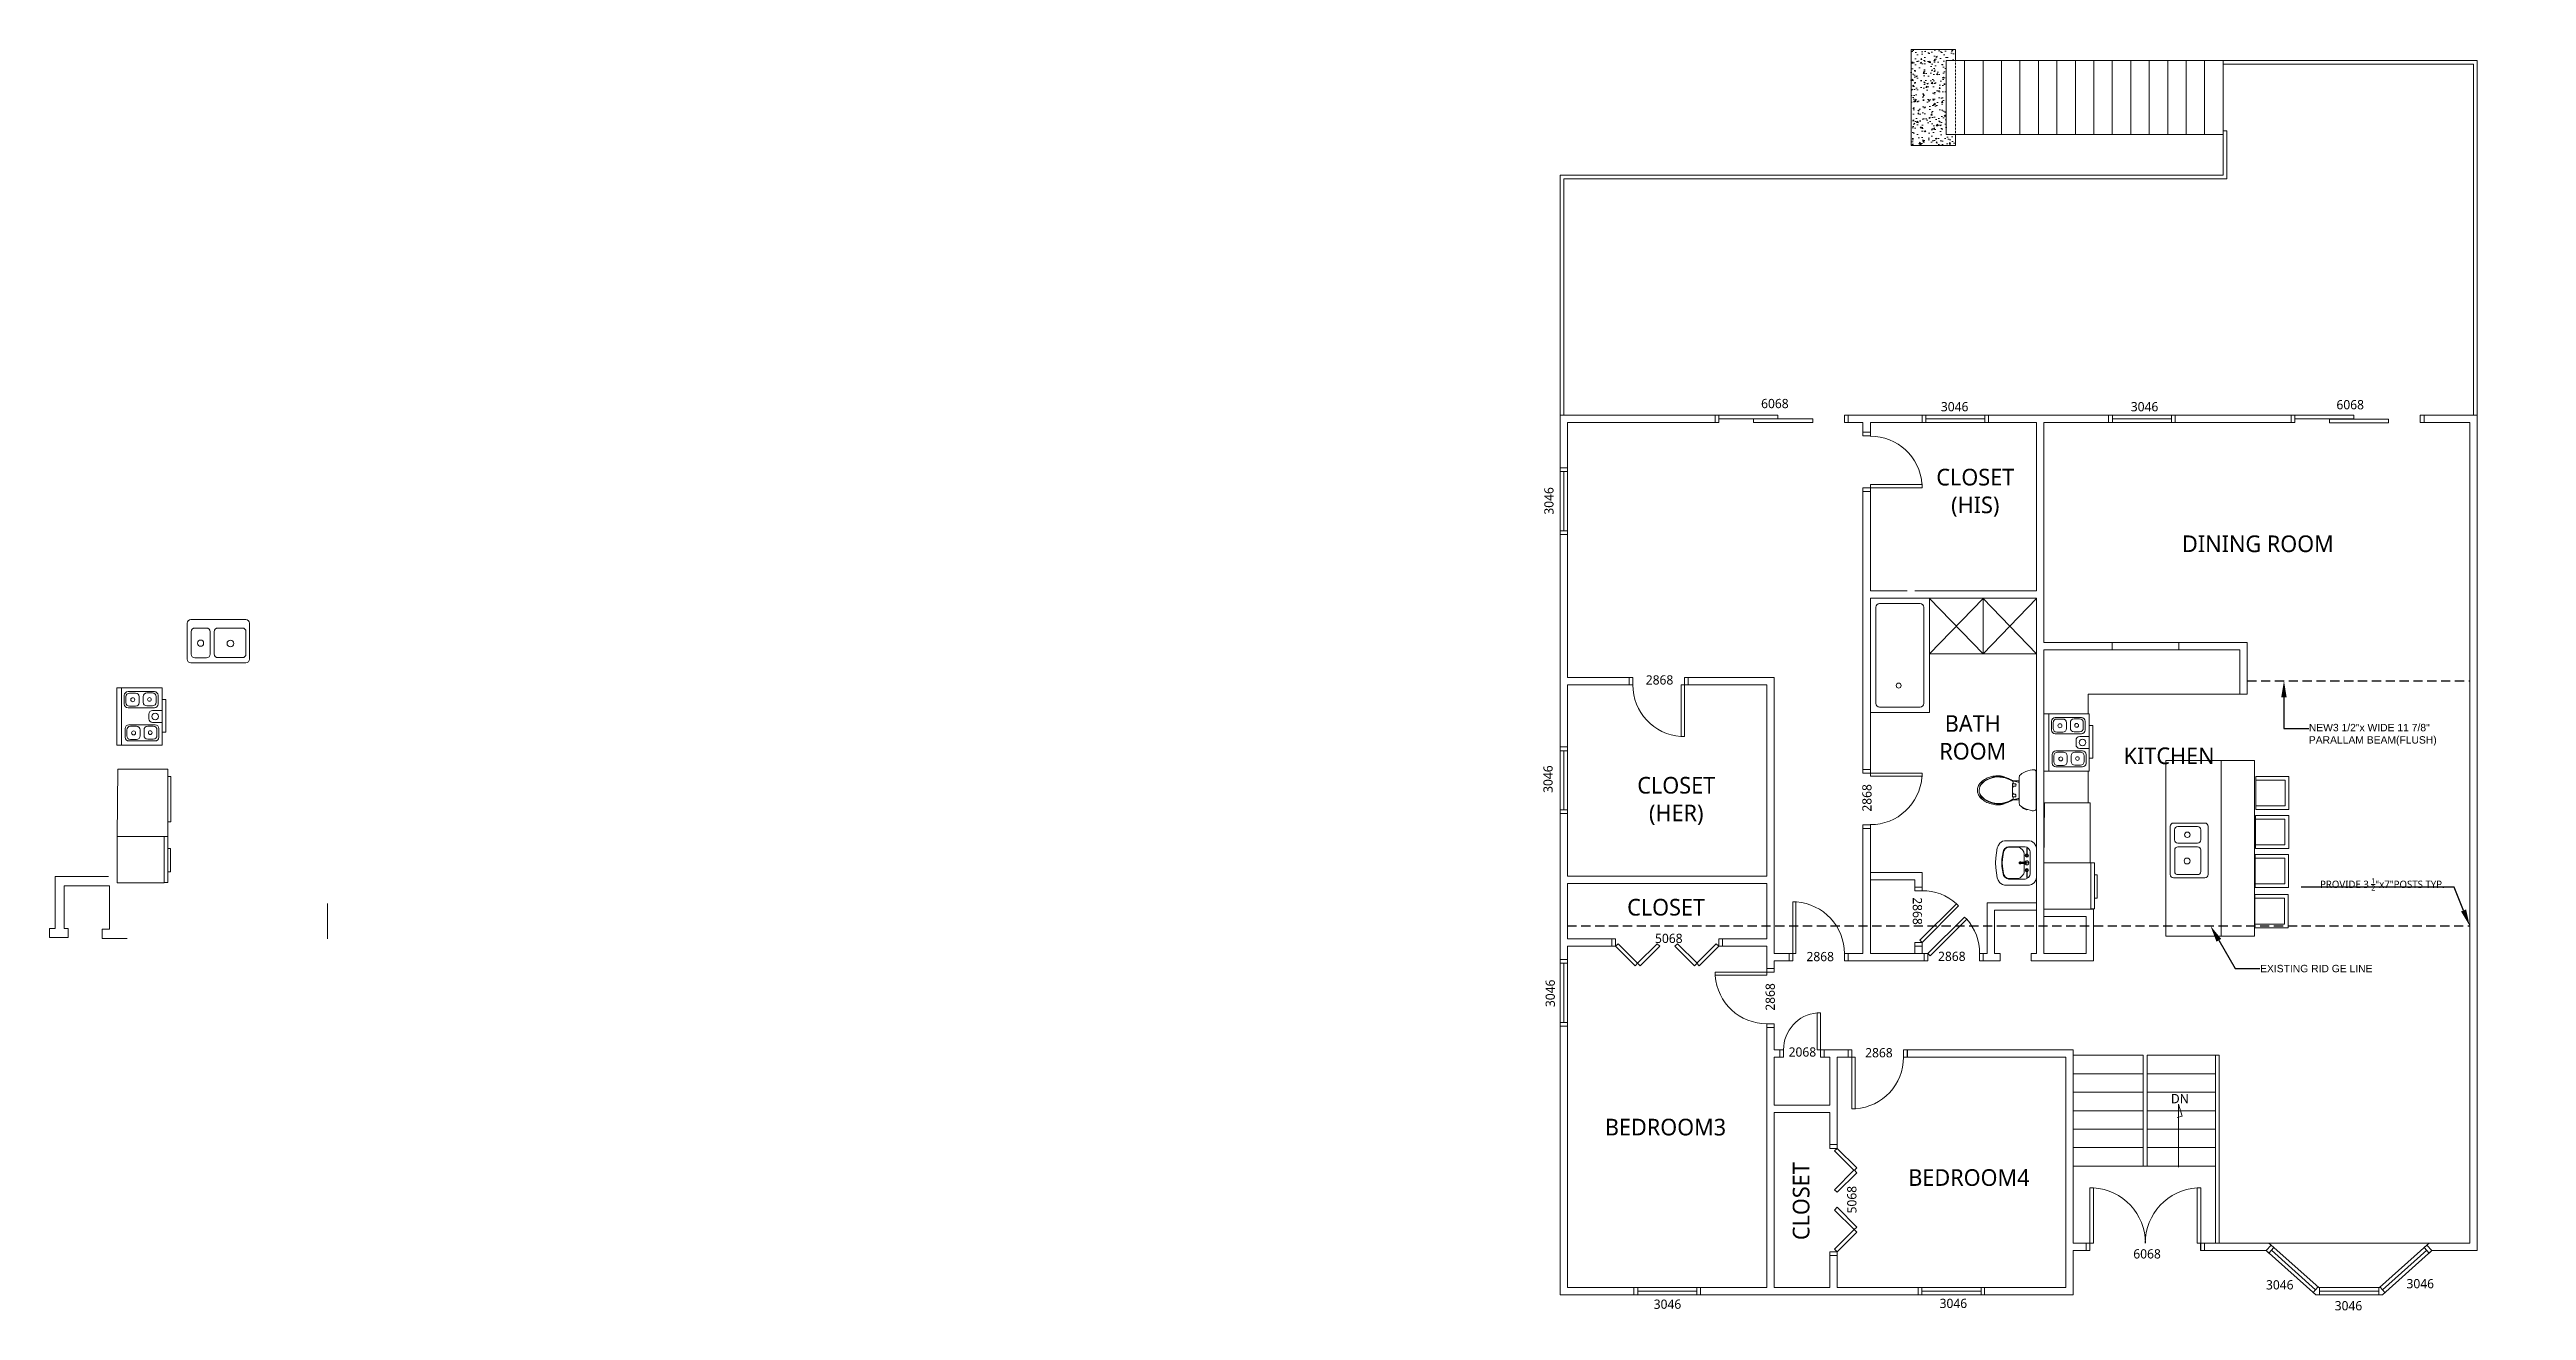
# Model space of a CAD drawing. Header units: inches. Extents: x 0 to 22102, y -19958 to 0.
# Drawn here: x 6270 to 7610, y -10432 to -9749 of the extents above; entities that cross this region are included whole.
import ezdxf
from ezdxf import colors
from ezdxf.entities.mleader import LeaderData, LeaderLine
from ezdxf.math import Vec2, Vec3

# ---------------------------------------------------------------- set-up
doc = ezdxf.new("R2010")
doc.units = ezdxf.units.IN
doc.header["$MEASUREMENT"] = 0
doc.linetypes.add('CENTER', pattern=[2, 1.25, -0.25, 0.25, -0.25])
doc.linetypes.add('DASHED', pattern=[0.75, 0.5, -0.25])
for name, color, linetype, lineweight in [('center', 10, 'CENTER', 9), ('Common', 4, 'Continuous', 0), ('frame', 90, 'Continuous', 30), ('wall', 200, 'Continuous', 20), ('wall view line', 210, 'Continuous', 13), ('window', 160, 'Continuous', 5), ('wood', 40, 'Continuous', 0)]:
    doc.layers.add(name, color=color, linetype=linetype, lineweight=lineweight)
doc.layers.add('Fixtures_ Interior', color=7, linetype='Continuous', lineweight=0, true_color=0x616161)
doc.layers.add('hatch', color=7, linetype='Continuous', lineweight=5, true_color=0x787878)
doc.layers.get('center').off()

msp = doc.modelspace()

# ---------------------------------------------------------------- texts
for s, width, insert, char_height, attachment_point in [('{\\fYu Gothic UI|b0|i0|c0|p34;6068}', 15.274735, (7211.04274, -9943.40364), 5, 9), ('{\\fYu Gothic UI|b0|i0|c0|p34;3046}', 15.274735, (7293.47216, -9940.03172), 5, 1), ('{\\fYu Gothic UI|b0|i0|c0|p34;3046}', 15.274735, (7396.28525, -9940.03171), 5, 1), ('{\\fYu Gothic UI|b0|i0|c0|p34;6068}', 15.274735, (7522.52447, -9944.03658), 5, 9), ('{\\fYu Gothic UI|b0|i0|c0|p34;DINING ROOM}', 108.1612847, (7424.02171, -10012.26661), 9, 1), ('{\\fYu Gothic UI|b0|i0|c0|p34;2868}', 15.274735, (7133.69592, -10087.97584), 5, 1), ('{\\fYu Gothic UI|b0|i0|c0|p34;KIT\\fYu Gothic UI|b0|i0|c128|p34;CH\\fYu Gothic UI|b0|i0|c0|p34;EN}', 59.0087057, (7392.37154, -10127.07311), 9, 1), ('{\\fYu Gothic UI|b0|i0|c0|p34;CLOSET}', 59.0087057, (7123.59767, -10209.03844), 9, 1), ('{\\fYu Gothic UI|b0|i0|c0|p34;5068}', 15.274735, (7153.62013, -10232.98219), 5, 9), ('{\\fYu Gothic UI|b0|i0|c0|p34;2868}', 15.274735, (7235.60234, -10242.83619), 5, 9), ('{\\fYu Gothic UI|b0|i0|c0|p34;2868}', 15.274735, (7306.83334, -10242.71419), 5, 9), ('{\\fYu Gothic UI|b0|i0|c0|p34;2068}', 15.274735, (7225.94095, -10294.50931), 5, 9), ('{\\fYu Gothic UI|b0|i0|c0|p34;2868}', 15.274735, (7267.38367, -10294.90893), 5, 9), ('{\\fYu Gothic UI|b0|i0|c0|p34;DN}', 15.274735, (7418.00615, -10314.69753), 5, 1), ('{\\fYu Gothic UI|b0|i0|c0|p34;BEDROOM\\fYu Gothic UI|b0|i0|c128|p34;3}', 59.0087057, (7111.55805, -10328.09653), 9, 1), ('{\\fYu Gothic UI|b0|i0|c0|p34;BEDROOM\\fYu Gothic UI|b0|i0|c128|p34;4}', 59.0087057, (7275.82053, -10355.41833), 9, 1), ('{\\fYu Gothic UI|b0|i0|c0|p34;6068}', 15.274735, (7412.54379, -10403.80533), 5, 9), ('{\\fYu Gothic UI|b0|i0|c0|p34;3046}', 15.274735, (7469.488, -10415.49359), 5, 1), ('{\\fYu Gothic UI|b0|i0|c0|p34;3046}', 15.274735, (7545.54684, -10414.86309), 5, 1), ('{\\fYu Gothic UI|b0|i0|c0|p34;3046}', 15.274735, (7137.98425, -10425.97996), 5, 1), ('{\\fYu Gothic UI|b0|i0|c0|p34;3046}', 15.274735, (7292.78069, -10425.54617), 5, 1), ('{\\fYu Gothic UI|b0|i0|c0|p34;3046}', 15.274735, (7506.67323, -10426.81044), 5, 1)]:
    msp.add_mtext_dynamic_manual_height_columns(s, width=width, gutter_width=1, heights=[1.03347], dxfattribs=dict(insert=insert, char_height=char_height, attachment_point=attachment_point))
at = {"char_height": 9, "attachment_point": 1}
for s, insert, width in [('\\pxqc;{\\fYu Gothic UI|b0|i0|c0|p34;CLOSET\\P(HIS)}', (7282.57858, -9976.17698), 59.0087057), ('\\pxqc;{\\fYu Gothic UI|b0|i0|c0|p34;BATH\\fYu Gothic UI|b0|i0|c128|p34;\\P\\fYu Gothic UI|b0|i0|c0|p34;ROOM}', (7287.58563, -10109.57484), 46.2873051), ('\\pxqc;{\\fYu Gothic UI|b0|i0|c0|p34;CLOSET\\P(HER)}', (7120.68446, -10143.00421), 59.0087057)]:
    msp.add_mtext(s, dxfattribs=dict(at, insert=insert, width=width))
for s, width, insert, char_height, attachment_point, rotation in [('{\\fYu Gothic UI|b0|i0|c0|p34;3046}', 15.274735, (7078.7504, -10001.00866), 5, 1, 90), ('{\\fYu Gothic UI|b0|i0|c0|p34;3046}', 15.274735, (7078.26507, -10151.64247), 5, 1, 90), ('{\\fYu Gothic UI|b0|i0|c0|p34;2868}', 15.274735, (7255.98158, -10146.90244), 5, 9, 90), ('{\\fYu Gothic UI|b0|i0|c0|p34;2868}', 15.274735, (7283.26053, -10223.07032), 5, 3, 270), ('{\\fYu Gothic UI|b0|i0|c0|p34;3046}', 15.274735, (7079.46487, -10267.62075), 5, 1, 90), ('{\\fYu Gothic UI|b0|i0|c0|p34;2868}', 15.274735, (7198.56643, -10254.67967), 5, 3, 90), ('{\\fYu Gothic UI|b0|i0|c0|p34;CLOSET}', 59.0087057, (7213.27492, -10393.79402), 9, 1, 90), ('{\\fYu Gothic UI|b0|i0|c0|p34;5068}', 15.274735, (7247.81251, -10364.43674), 5, 9, 90)]:
    msp.add_mtext_dynamic_manual_height_columns(s, width=width, gutter_width=1, heights=[1.03347], dxfattribs=dict(insert=insert, char_height=char_height, attachment_point=attachment_point, rotation=rotation))

# ---------------------------------------------------------------- blocks, each defined once
blk = doc.blocks.new('BACONNY WINDOWS')
at = {"layer": 'wall'}
for p, q in [((7471.1, -10395.5), (7472.3, -10396.5)), ((7556.6, -10396.5), (7557.8, -10395.5))]:
    blk.add_line(p, q, dxfattribs=at)
at = {"layer": 'window'}
for p, q in [((7472.4, -10399.3), (7496.3, -10420.7)), ((7556.5, -10399.3), (7532.6, -10420.7)), ((7498.5, -10421.5), (7530.5, -10421.5))]:
    blk.add_line(p, q, dxfattribs=at)
at = {"layer": 'wood'}
for p, q in [((7469.6, -10399.5), (7472.3, -10396.5)), ((7496.5, -10423.5), (7469.6, -10399.5)), ((7471.1, -10400.8), (7469.6, -10399.5)), ((7473.8, -10397.8), (7471.1, -10400.8)), ((7498, -10419.5), (7472.3, -10396.5)), ((7472.3, -10396.5), (7473.8, -10397.8)), ((7530.9, -10419.5), (7556.6, -10396.5)), ((7532.5, -10423.5), (7559.3, -10399.5)), ((7556.6, -10396.5), (7555.1, -10397.8)), ((7555.1, -10397.8), (7557.8, -10400.8)), ((7559.3, -10399.5), (7556.6, -10396.5)), ((7557.8, -10400.8), (7559.3, -10399.5)), ((7497.6, -10419.2), (7495, -10422.1)), ((7497.6, -10419.2), (7497.9, -10419.5)), ((7497.9, -10419.5), (7498.5, -10419.5)), ((7530.5, -10419.5), (7498, -10419.5)), ((7498.5, -10419.5), (7498.5, -10423.5)), ((7530.5, -10419.5), (7530.5, -10423.5)), ((7530.5, -10419.5), (7530.9, -10419.5)), ((7530.5, -10419.5), (7530.5, -10423.5)), ((7531, -10419.5), (7530.5, -10419.5)), ((7531.3, -10419.2), (7531, -10419.5)), ((7531.3, -10419.2), (7533.9, -10422.1)), ((7498.5, -10423.5), (7496.5, -10423.5)), ((7530.5, -10423.5), (7498.5, -10423.5)), ((7530.5, -10423.5), (7532.5, -10423.5)), ((7530.5, -10423.5), (7532.5, -10423.5))]:
    blk.add_line(p, q, dxfattribs=at)
blk = doc.blocks.new('windows')
at = {"layer": 'window'}
for p, q in [((4074.1, -9975.2), (4106.1, -9975.2)), ((4074.1, -9977.2), (4106.1, -9977.2)), ((4074.1, -9979.2), (4106.1, -9979.2))]:
    blk.add_line(p, q, dxfattribs=at)
at = {"layer": 'wood'}
for p, q in [((4072.1, -9975.2), (4074.1, -9975.2)), ((4074.1, -9975.2), (4074.1, -9979.2)), ((4106.1, -9975.2), (4106.1, -9979.2)), ((4106.1, -9975.2), (4108.1, -9975.2)), ((4074.1, -9979.2), (4072.1, -9979.2)), ((4106.1, -9979.2), (4108.1, -9979.2))]:
    blk.add_line(p, q, dxfattribs=at)
blk = doc.blocks.new('FFFFF')
at = {"layer": 'wall'}
for p, q in [((7233.3, -10342.1), (7237.3, -10342.1)), ((7233.3, -10342.1), (7237.3, -10342.1)), ((7233.3, -10402.1), (7237.3, -10402.1)), ((7233.3, -10402.1), (7233.3, -10402.1)), ((7233.3, -10402.1), (7237.3, -10402.1))]:
    blk.add_line(p, q, dxfattribs=at)
at = {"layer": 'wood'}
for p, q in [((7233.3, -10344.1), (7233.3, -10342.1)), ((7233.3, -10344.1), (7237.3, -10344.1)), ((7237.3, -10344.1), (7237.3, -10342.1)), ((7233.3, -10400.1), (7237.3, -10400.1)), ((7233.3, -10402.1), (7233.3, -10400.1)), ((7237.3, -10402.1), (7237.3, -10400.1))]:
    blk.add_line(p, q, dxfattribs=at)
for points in [[(7235.9, -10345.5), (7246.5, -10356.1), (7247.9, -10354.7), (7237.3, -10344.1)], [(7246.5, -10355.8), (7235.9, -10366.5), (7237.3, -10367.9), (7247.9, -10357.3)], [(7246.5, -10388.1), (7235.9, -10377.5), (7237.3, -10376), (7247.9, -10386.7)], [(7235.9, -10398.7), (7246.5, -10388.1), (7247.9, -10389.5), (7237.3, -10400.1)]]:
    blk.add_lwpolyline(points, close=True, dxfattribs=at)
blk = doc.blocks.new('door2')
at = {"layer": 'wall'}
for p, q in [((4211.8, -10081.2), (4215.8, -10081.2)), ((4211.8, -10113.2), (4215.8, -10113.2))]:
    blk.add_line(p, q, dxfattribs=at)
at = {"layer": 'wood'}
for p, q in [((4211.8, -10083.2), (4211.8, -10081.2)), ((4211.8, -10083.2), (4215.8, -10083.2)), ((4215.8, -10083.2), (4215.8, -10081.2)), ((4183.8, -10111.2), (4183.8, -10109.2)), ((4183.8, -10109.5), (4211.8, -10109.5)), ((4211.8, -10109.5), (4211.8, -10111.2)), ((4211.8, -10111.2), (4183.8, -10111.2)), ((4211.8, -10111.2), (4215.8, -10111.2)), ((4211.8, -10111.2), (4211.8, -10113.2)), ((4215.8, -10111.2), (4215.8, -10113.2))]:
    blk.add_line(p, q, dxfattribs=at)
blk.add_arc((4211.7, -10111.2), 27.9, 89.7263, 176.0315, dxfattribs=at)
blk = doc.blocks.new('FFFFFFF')
at = {"layer": 'wall'}
for p, q in [((7206.3, -10294.7), (7206.3, -10290.7)), ((7230.3, -10294.7), (7230.3, -10290.7))]:
    blk.add_line(p, q, dxfattribs=at)
at = {"layer": 'wood'}
for p, q in [((7227.3, -10270.7), (7226.5, -10270.7)), ((7226.5, -10270.7), (7226.5, -10290.7)), ((7228.3, -10270.7), (7227.3, -10270.7)), ((7228.3, -10290.7), (7228.3, -10270.7)), ((7206.3, -10290.7), (7208.3, -10290.7)), ((7206.3, -10294.7), (7208.3, -10294.7)), ((7208.3, -10294.7), (7208.3, -10290.7)), ((7226.5, -10290.7), (7228.3, -10290.7)), ((7228.3, -10294.7), (7228.3, -10290.7)), ((7228.3, -10290.7), (7230.3, -10290.7)), ((7228.3, -10294.7), (7230.3, -10294.7))]:
    blk.add_line(p, q, dxfattribs=at)
blk.add_arc((7228.2, -10290.6), 19.9, 94.8197, 180.4194, dxfattribs=at)
blk = doc.blocks.new('FGFG')
at = {"layer": 'wall'}
for p, q in [((7372.1, -10395.5), (7372.1, -10399.5)), ((7436.1, -10395.5), (7436.1, -10399.5)), ((7436.2, -10395.5), (7436.2, -10399.5))]:
    blk.add_line(p, q, dxfattribs=at)
at = {"layer": 'wood'}
for p, q in [((7374.1, -10395.5), (7374.1, -10365.5)), ((7374.1, -10365.5), (7376.1, -10365.5)), ((7376.1, -10365.5), (7376.1, -10395.5)), ((7434.2, -10365.5), (7432.2, -10365.5)), ((7432.2, -10365.5), (7432.2, -10395.5)), ((7434.2, -10395.5), (7434.2, -10365.5)), ((7372.1, -10395.5), (7374.1, -10395.5)), ((7372.1, -10399.5), (7374.1, -10399.5)), ((7374.1, -10395.5), (7374.1, -10399.5)), ((7376.1, -10395.5), (7374.1, -10395.5)), ((7432.2, -10395.5), (7434.2, -10395.5)), ((7434.1, -10395.5), (7434.1, -10399.5)), ((7434.1, -10395.5), (7436.1, -10395.5)), ((7434.1, -10399.5), (7436.1, -10399.5)), ((7434.2, -10395.5), (7434.2, -10399.5)), ((7436.2, -10395.5), (7434.2, -10395.5)), ((7436.2, -10399.5), (7434.2, -10399.5))]:
    blk.add_line(p, q, dxfattribs=at)
for centre, start, end in [((7374.1, -10395.5), 0, 86.1859), ((7434.2, -10395.5), 93.8141, 180)]:
    blk.add_arc(centre, 30.1, start, end, dxfattribs=at)
blk = doc.blocks.new('ADA Sink')
at = {"layer": 'Fixtures_ Interior', "lineweight": 0, "transparency": 33554687}
for p, q in [((-5.01, 8.38), (-4.6, 8.99)), ((-3.76, 6.87), (-3.66, 7.24)), ((-3.76, 4.76), (-3.76, 6.87)), ((-3.35, 7.68), (-3.66, 7.24)), ((-3.41, 5.83), (-3.64, 5.36)), ((-3.46, 5.73), (-3.41, 5.82)), ((-3, 6.27), (-3.41, 5.83)), ((-3.41, 5.82), (-3, 6.27)), ((-1.88, 7.32), (-3.39, 7.32)), ((-3.39, 7.27), (-3.39, 7.32)), ((-3.39, 7.27), (-1.88, 7.27)), ((-2.91, 7.98), (-3.35, 7.68)), ((-2.54, 6.57), (-3, 6.27)), ((-2.54, 6.57), (-3, 6.27)), ((-2.91, 7.98), (-2.54, 8.08)), ((2.54, 8.08), (-2.54, 8.08)), ((-2.22, 6.67), (-2.54, 6.57)), ((-2.44, 6.6), (-2.21, 6.67)), ((-2.22, 6.67), (-0.18, 6.67)), ((-2.06, 7.32), (-2.02, 7.48)), ((-2.06, 7.27), (-2.02, 7.11)), ((-2.02, 7.48), (-1.88, 7.62)), ((-2.02, 7.11), (-1.88, 6.97)), ((-1.85, 7.41), (-1.89, 7.29)), ((-1.89, 7.29), (-1.85, 7.18)), ((-1.88, 7.62), (-1.69, 7.67)), ((-1.88, 6.97), (-1.69, 6.92)), ((-1.75, 7.48), (-1.85, 7.41)), ((-1.75, 7.1), (-1.85, 7.18)), ((-1.79, 9.54), (1.79, 9.54)), ((-1.63, 7.48), (-1.75, 7.48)), ((-1.75, 7.1), (-1.63, 7.1)), ((-1.69, 7.67), (-1.5, 7.62)), ((-1.69, 6.92), (-1.5, 6.97)), ((-1.63, 7.48), (-1.53, 7.41)), ((-1.63, 7.1), (-1.53, 7.18)), ((-1.49, 7.29), (-1.53, 7.41)), ((-1.53, 7.18), (-1.49, 7.29)), ((-1.37, 7.48), (-1.5, 7.62)), ((-1.5, 6.97), (-1.37, 7.11)), ((-1.32, 7.29), (-1.37, 7.48)), ((-1.37, 7.11), (-1.32, 7.29)), ((-0.54, 6.67), (-0.31, 6.67)), ((-0.45, 7.44), (-0.28, 7.68)), ((-0.45, 7.2), (-0.45, 7.44)), ((-0.45, 7.15), (-0.28, 6.91)), ((-0.22, 6.88), (-0.38, 7.15)), ((-0.28, 6.91), (-0.23, 6.89)), ((0, 7.77), (-0.27, 7.68)), ((-0.23, 5.8), (-0.17, 5.88)), ((-0.23, 5.65), (-0.23, 5.8)), ((-0.22, 7.04), (-0.21, 6.96)), ((-0.21, 6.82), (-0.22, 6.88)), ((-0.19, 6.72), (-0.21, 6.82)), ((-0.18, 6.53), (-0.19, 6.72)), ((-0.19, 5.78), (-0.18, 5.81)), ((-0.19, 5.68), (-0.19, 5.78)), ((-0.17, 6.29), (-0.18, 6.53)), ((-0.18, 5.81), (-0.17, 5.9)), ((-0.17, 5.84), (-0.18, 5.73)), ((-0.16, 6.01), (-0.17, 6.29)), ((-0.17, 5.9), (-0.16, 6.03)), ((-0.13, 7.07), (-0.14, 7.17)), ((-0.13, 7.07), (-0.12, 6.88)), ((-0.1, 6.29), (-0.11, 6.6)), ((-0.11, 5.64), (-0.1, 5.77)), ((-0.1, 5.98), (-0.1, 6.29)), ((-0.1, 5.77), (-0.1, 5.98)), ((0.28, 7.68), (0, 7.77)), ((0, 7.67), (0, 7.22)), ((0, 7.11), (0, 7.22)), ((0, 6.9), (0, 7.11)), ((0, 6.9), (0, 6.61)), ((0, 6.29), (0, 6.61)), ((0, 6.29), (0, 5.97)), ((0, 5.97), (0, 5.74)), ((0.11, 6.6), (0.1, 6.29)), ((0.1, 6.29), (0.1, 5.98)), ((0.1, 5.98), (0.1, 5.77)), ((0.1, 5.77), (0.11, 5.64)), ((0.11, 6.6), (0.12, 6.88)), ((0.13, 7.07), (0.12, 6.88)), ((0.13, 7.07), (0.14, 7.17)), ((0.17, 6.29), (0.16, 6.01)), ((0.16, 6.03), (0.17, 5.9)), ((0.18, 6.57), (0.17, 6.29)), ((0.18, 6.53), (0.17, 6.29)), ((0.17, 6.29), (0.17, 6.28)), ((0.17, 5.9), (0.18, 5.81)), ((0.23, 5.8), (0.17, 5.88)), ((0.17, 5.88), (0.23, 5.8)), ((0.18, 5.73), (0.17, 5.84)), ((0.18, 6.57), (0.19, 6.8)), ((0.19, 6.72), (0.18, 6.53)), ((0.18, 6.67), (2.22, 6.67)), ((0.18, 5.81), (0.19, 5.78)), ((0.21, 6.96), (0.19, 6.8)), ((0.21, 6.82), (0.19, 6.72)), ((0.19, 5.78), (0.19, 5.78)), ((0.19, 5.78), (0.19, 5.66)), ((0.19, 5.78), (0.19, 5.78)), ((0.19, 5.78), (0.19, 5.78)), ((0.21, 6.96), (0.22, 7.04)), ((0.22, 6.88), (0.21, 6.82)), ((0.38, 7.15), (0.22, 6.88)), ((0.27, 6.91), (0.23, 6.89)), ((0.23, 5.8), (0.23, 5.65)), ((0.23, 5.8), (0.23, 5.8)), ((0.23, 5.8), (0.23, 5.65)), ((0.23, 5.8), (0.23, 5.8)), ((0.28, 7.67), (0.45, 7.44)), ((0.28, 6.91), (0.45, 7.14)), ((0.32, 6.67), (0.55, 6.67)), ((0.45, 7.43), (0.45, 7.15)), ((1.37, 7.48), (1.32, 7.29)), ((1.32, 7.29), (1.37, 7.11)), ((1.37, 7.48), (1.5, 7.62)), ((1.5, 6.97), (1.37, 7.11)), ((1.49, 7.29), (1.53, 7.41)), ((1.49, 7.29), (1.53, 7.18)), ((1.69, 7.67), (1.5, 7.62)), ((1.69, 6.92), (1.5, 6.97)), ((1.63, 7.48), (1.53, 7.41)), ((1.63, 7.1), (1.53, 7.18)), ((1.63, 7.48), (1.75, 7.48)), ((1.63, 7.1), (1.75, 7.1)), ((1.88, 7.62), (1.69, 7.67)), ((1.88, 6.97), (1.69, 6.92)), ((1.85, 7.41), (1.75, 7.48)), ((1.85, 7.18), (1.75, 7.1)), ((1.85, 7.41), (1.89, 7.29)), ((1.85, 7.18), (1.89, 7.29)), ((1.88, 7.62), (2.02, 7.48)), ((3.39, 7.32), (1.88, 7.32)), ((3.39, 7.27), (1.88, 7.27)), ((1.88, 6.97), (2.02, 7.11)), ((2.02, 7.48), (2.06, 7.32)), ((2.06, 7.27), (2.02, 7.11)), ((2.54, 6.57), (2.21, 6.67)), ((2.22, 6.67), (2.54, 6.57)), ((2.54, 8.08), (2.91, 7.98)), ((3.04, 6.22), (2.54, 6.57)), ((3.39, 7.63), (2.91, 7.98)), ((2.99, 6.25), (3.04, 6.22)), ((3.46, 5.71), (3.04, 6.22)), ((3.39, 7.63), (3.71, 7.12)), ((3.39, 7.32), (3.39, 7.27)), ((3.71, 7.12), (3.76, 6.87)), ((3.76, 6.87), (3.76, 4.76)), ((-3.64, 5.36), (-3.76, 4.76)), ((-3.76, 4.76), (-3.76, 3)), ((-3.76, 3), (-3.66, 2.63)), ((-3.76, 3), (-3.66, 2.63)), ((-3.66, 2.63), (-3.35, 2.19)), ((-3.64, 4.76), (-3.64, 5.36)), ((-3.64, 4.76), (-3.64, 3.04)), ((-3.55, 2.69), (-3.64, 3.04)), ((-3.26, 2.27), (-3.55, 2.69)), ((-3.35, 2.19), (-2.91, 1.88)), ((-2.85, 1.99), (-3.26, 2.27)), ((-2.91, 1.88), (-2.54, 1.76)), ((-2.54, 1.76), (-2.91, 1.88)), ((-2.5, 1.87), (-2.85, 1.99)), ((-2.54, 1.76), (-0.85, 1.49)), ((-0.83, 1.6), (-2.5, 1.87)), ((-0.85, 1.49), (0, 1.45)), ((0, 1.56), (-0.83, 1.6)), ((-0.14, 5.53), (-0.23, 5.65)), ((-0.19, 5.66), (-0.19, 5.68)), ((-0.19, 5.66), (-0.12, 5.56)), ((0, 5.48), (-0.14, 5.53)), ((-0.12, 5.58), (-0.11, 5.64)), ((-0.12, 5.56), (-0.12, 5.58)), ((-0.12, 5.58), (-0.12, 5.56)), ((0, 5.53), (-0.12, 5.56)), ((-0.12, 5.56), (-0.12, 5.56)), ((0, 5.61), (0, 5.74)), ((0, 5.54), (0, 5.61)), ((0.12, 5.56), (0, 5.53)), ((0, 5.53), (0, 5.54)), ((0, 5.54), (0, 5.53)), ((0, 5.48), (0.14, 5.53)), ((0.14, 5.53), (0, 5.48)), ((0, 5.48), (0, 5.48)), ((0.83, 1.6), (0, 1.56)), ((0, 1.45), (0.85, 1.49)), ((0.85, 1.49), (0, 1.45)), ((0.12, 5.58), (0.11, 5.64)), ((0.19, 5.66), (0.12, 5.56)), ((0.12, 5.56), (0.12, 5.58)), ((0.12, 5.58), (0.12, 5.56)), ((0.14, 5.53), (0.23, 5.65)), ((0.23, 5.65), (0.14, 5.53)), ((0.14, 5.53), (0.14, 5.53)), ((0.14, 5.53), (0.14, 5.53)), ((0.19, 5.66), (0.19, 5.68)), ((0.19, 5.68), (0.19, 5.66)), ((0.23, 5.65), (0.23, 5.65)), ((0.23, 5.65), (0.23, 5.65)), ((2.5, 1.87), (0.83, 1.6)), ((0.85, 1.49), (2.54, 1.76)), ((2.85, 1.99), (2.5, 1.87)), ((2.54, 1.76), (2.91, 1.88)), ((2.91, 1.88), (2.54, 1.76)), ((2.85, 1.99), (3.26, 2.27)), ((3.35, 2.19), (2.91, 1.88)), ((3.55, 2.69), (3.26, 2.27)), ((3.66, 2.63), (3.35, 2.19)), ((3.64, 5.36), (3.46, 5.71)), ((3.64, 5.36), (3.46, 5.71)), ((3.64, 3.04), (3.55, 2.69)), ((3.76, 4.76), (3.64, 5.36)), ((3.64, 4.76), (3.64, 5.36)), ((3.64, 4.76), (3.64, 3.04)), ((3.76, 3), (3.66, 2.63)), ((3.76, 3), (3.76, 4.76))]:
    blk.add_line(p, q, dxfattribs=at)
blk.add_lwpolyline([(3.99, 0.59), (3.48, 0.42), (1.16, 0.05), (0, 0), (0, 0), (-1.16, 0.05), (-3.48, 0.42), (-3.99, 0.59), (-4.6, 1.01), (-5.01, 1.61), (-5.15, 2.12), (-5.15, 7.87), (-5.01, 8.38), (-4.6, 8.99), (-3.99, 9.4), (-3.48, 9.54), (3.48, 9.54), (3.99, 9.4), (4.6, 8.99), (5.01, 8.38), (5.15, 7.87), (5.15, 2.12), (5.01, 1.61), (4.6, 1.01)], close=True, dxfattribs=at)
blk = doc.blocks.new('K-3578-RA  Barrington_ Comfort Height_ Two-Piece Elongated Toilet')
at = {"layer": 'Fixtures_ Interior', "lineweight": 0, "transparency": 33554687}
for p, q in [((-1.95, 8.55), (1.96, 8.55)), ((-1.27, 7.19), (-0.86, 7.19)), ((-0.82, 7.44), (-0.82, 7.69)), ((-0.82, 7.44), (-0.82, 7.22)), ((1.27, 7.19), (0.86, 7.19))]:
    blk.add_line(p, q, dxfattribs=at)
blk.add_lwpolyline([(-2.65, 8.55), (-2.86, 8.57), (-3.02, 8.62), (-3.18, 8.78), (-3.4, 9.1), (-3.63, 9.5), (-3.81, 9.89), (-3.96, 10.31), (-4.09, 10.76), (-4.17, 11.18), (-4.19, 11.49), (-4.16, 11.72), (-4.05, 11.89), (-3.92, 11.99), (-3.78, 12.02), (-1.95, 12.02), (-1.95, 12.09), (1.96, 12.09), (1.96, 12.02), (3.78, 12.02), (3.92, 11.99), (4.05, 11.89), (4.16, 11.72), (4.19, 11.49), (4.17, 11.18), (4.09, 10.76), (3.96, 10.31), (3.91, 10.16), (3.94, 10.12), (3.99, 10.08), (4.02, 10.04), (4.02, 10), (3.82, 9.59), (3.78, 9.53), (3.75, 9.45), (3.72, 9.39), (3.7, 9.35), (3.68, 9.32), (3.67, 9.31), (3.65, 9.29), (3.65, 9.29), (3.62, 9.26), (3.57, 9.21), (3.49, 9.15), (3.44, 9.11), (3.4, 9.09), (3.38, 9.07), (3.18, 8.78), (3.02, 8.62), (2.87, 8.57), (2.69, 8.55), (2.06, 8.55), (1.96, 8.55), (1.96, 7.58), (1.96, 7.35), (2.02, 7.2), (2.15, 6.92), (2.28, 6.63), (2.4, 6.36), (2.41, 6.33), (2.5, 6.12), (2.58, 5.92), (2.65, 5.72), (2.76, 5.48), (2.78, 5.43), (2.83, 5.27), (2.89, 5.02), (2.95, 4.72), (2.98, 4.4), (2.98, 4.07), (2.96, 3.72), (2.92, 3.39), (2.87, 3.11), (2.8, 2.83), (2.71, 2.52), (2.59, 2.21), (2.48, 1.94), (2.35, 1.7), (2.21, 1.45), (2.06, 1.23), (1.91, 1.02), (1.76, 0.84), (1.61, 0.68), (1.46, 0.54), (1.31, 0.43), (1.16, 0.32), (0.97, 0.22), (0.77, 0.14), (0.58, 0.08), (0.38, 0.03), (0.19, 0.01), (0.01, 0), (-0.18, 0.01), (-0.37, 0.03), (-0.57, 0.07), (-0.76, 0.14), (-0.96, 0.22), (-1.14, 0.32), (-1.3, 0.43), (-1.45, 0.54), (-1.6, 0.68), (-1.75, 0.84), (-1.9, 1.02), (-2.05, 1.23), (-2.2, 1.45), (-2.34, 1.69), (-2.47, 1.94), (-2.58, 2.21), (-2.7, 2.52), (-2.79, 2.83), (-2.86, 3.11), (-2.91, 3.39), (-2.95, 3.72), (-2.97, 4.07), (-2.97, 4.4), (-2.94, 4.72), (-2.88, 5.02), (-2.82, 5.27), (-2.77, 5.43), (-2.75, 5.48), (-2.64, 5.72), (-2.57, 5.92), (-2.49, 6.12), (-2.39, 6.34), (-2.37, 6.4), (-2.36, 6.42), (-2.27, 6.63), (-2.14, 6.92), (-2.01, 7.2), (-1.95, 7.35), (-1.95, 7.58), (-1.95, 8.11), (-1.95, 8.55)], close=True, dxfattribs=at)
for points in [[(-1.95, 12.02), (1.96, 12.02), (1.96, 12.09), (1.96, 12.02)], [(3.91, 10.16), (3.81, 9.89), (3.63, 9.5), (3.38, 9.07)], [(-2.56, 2.83), (-2.71, 3.37), (-2.8, 3.91), (-2.82, 4.44), (-2.78, 4.96), (-2.68, 5.5), (-2.53, 5.99), (-2.39, 6.34)], [(-1.27, 7.19), (-1.33, 7.19), (-1.34, 7.19), (-1.35, 7.19), (-1.35, 7.2), (-1.36, 7.24), (-1.36, 7.25), (-1.36, 7.26), (-1.42, 7.27), (-1.58, 7.27), (-1.74, 7.27), (-1.79, 7.27), (-1.82, 7.23), (-1.89, 7.11), (-1.91, 7.07), (-1.97, 6.98), (-2.07, 6.79), (-2.1, 6.73), (-2.23, 6.46), (-2.36, 6.12), (-2.37, 6.11), (-2.52, 5.66), (-2.64, 5.14), (-2.7, 4.6), (-2.71, 4.06), (-2.66, 3.52), (-2.53, 2.97), (-2.31, 2.38), (-2.04, 1.82), (-1.76, 1.36), (-1.45, 1), (-1.11, 0.7), (-0.74, 0.5), (-0.37, 0.38), (0, 0.35), (0.37, 0.38), (0.74, 0.5), (1.11, 0.7), (1.45, 1), (1.76, 1.36), (2.04, 1.82), (2.31, 2.38), (2.53, 2.97), (2.66, 3.52), (2.71, 4.06), (2.7, 4.6), (2.64, 5.14), (2.52, 5.66), (2.37, 6.11), (2.36, 6.12), (2.23, 6.46), (2.1, 6.73), (2.07, 6.79), (1.97, 6.98), (1.91, 7.07), (1.89, 7.11)], [(-2.36, 6.42), (-2.22, 6.71), (-2.13, 6.87), (-2.07, 6.97), (-2.02, 7.05), (-1.97, 7.13), (-1.91, 7.2), (-1.86, 7.25), (-1.83, 7.27), (-1.81, 7.28), (-1.74, 7.29), (-1.58, 7.29), (-1.43, 7.29), (-1.36, 7.27)], [(-1.64, 8.55), (-1.64, 8.53), (-1.68, 8.3), (-1.73, 8.05), (-1.8, 7.78), (-1.89, 7.5), (-1.95, 7.35)], [(-1.36, 7.27), (-1.35, 7.24), (-1.34, 7.19)], [(-1.33, 7.19), (-1.33, 7.69), (-1.32, 7.78), (-1.29, 7.83), (-1.24, 7.86), (-1.16, 7.87), (-1.08, 7.88), (-0.99, 7.87), (-0.92, 7.86), (-0.86, 7.83), (-0.83, 7.78), (-0.82, 7.69)], [(-0.57, 7.19), (-0.61, 7.19), (-0.63, 7.19), (-0.66, 7.19), (-0.72, 7.19), (-0.78, 7.19), (-0.81, 7.19), (-0.83, 7.19), (-0.86, 7.19)], [(-0.61, 7.19), (-0.61, 7.21), (-0.62, 7.26), (-0.63, 7.28), (-0.81, 7.28), (-0.82, 7.26), (-0.82, 7.21), (-0.82, 7.19)], [(0.57, 7.19), (0.27, 7.19), (0, 7.19), (-0.27, 7.19), (-0.57, 7.19)], [(0.86, 7.19), (0.83, 7.19), (0.81, 7.19), (0.78, 7.19), (0.72, 7.19), (0.66, 7.19), (0.63, 7.19), (0.61, 7.19), (0.57, 7.19)], [(0.83, 7.19), (0.82, 7.21), (0.82, 7.26), (0.81, 7.28), (0.63, 7.28), (0.62, 7.26), (0.61, 7.21), (0.61, 7.19)], [(1.34, 7.19), (1.35, 7.24), (1.36, 7.27), (1.43, 7.29), (1.58, 7.29), (1.74, 7.29), (1.82, 7.28), (1.83, 7.27), (1.86, 7.25), (1.91, 7.2), (1.96, 7.13), (2.02, 7.05), (2.07, 6.97), (2.13, 6.87), (2.22, 6.71), (2.37, 6.4), (2.53, 5.99), (2.68, 5.5), (2.78, 4.96), (2.82, 4.44), (2.81, 3.91), (2.72, 3.37), (2.57, 2.84), (2.36, 2.29), (2.12, 1.79), (2.11, 1.78), (1.84, 1.35), (1.56, 0.99), (1.25, 0.7), (0.97, 0.53), (0.79, 0.5), (0.77, 0.51)], [(1.34, 7.19), (1.34, 7.69), (1.33, 7.78), (1.3, 7.83), (1.25, 7.86), (1.17, 7.87), (1.09, 7.88), (1, 7.87), (0.92, 7.86), (0.87, 7.83), (0.84, 7.78), (0.83, 7.69), (0.83, 7.19)], [(1.35, 7.19), (1.34, 7.19), (1.33, 7.19), (1.27, 7.19)], [(1.35, 7.19), (1.35, 7.2), (1.36, 7.24), (1.36, 7.25), (1.36, 7.26), (1.42, 7.27), (1.58, 7.27), (1.74, 7.27), (1.79, 7.27), (1.82, 7.23), (1.89, 7.11)], [(1.96, 7.35), (1.9, 7.5), (1.81, 7.78), (1.74, 8.05), (1.69, 8.3), (1.65, 8.53), (1.65, 8.55)], [(-0.98, 0.54), (-1.26, 0.72), (-1.57, 1.02), (-1.85, 1.38), (-2.1, 1.8), (-2.35, 2.29), (-2.56, 2.82)], [(-0.97, 0.53), (-0.79, 0.51), (-0.78, 0.52)]]:
    blk.add_lwpolyline(points, dxfattribs=at)

# ---------------------------------------------------------------- hatches: boundary and pattern name
at = {"layer": 'hatch'}
h = msp.add_hatch(dxfattribs=at)
h.set_pattern_fill('AR-CONC', color=256)
h.set_pattern_definition([(50, (0, 0), (7.1726018, -0.6275213), [0.75, -8.25]), (355, (0, 0), (-1.3875133, 7.5219213), [0.6, -6.6]), (100.451444, (0.598, -0.052), (5.7850885, 6.8944), [0.637402, -7.011421]), (46.1842, (0, 2), (10.672413, -1.655193), [1.125, -12.375]), (96.63564, (0.889, 1.862), (9.3466195, 9.741186), [0.956103, -10.517138]), (351.18416, (0, 2), (9.346619, 9.741186), [0.9, -9.9]), (21, (1, 1.5), (5.9690705, -4.026189), [0.75, -8.25]), (326, (1, 1.5), (2.4331533, 7.2515005), [0.6, -6.6]), (71.451445, (1.4974, 1.1645), (8.4022238, 3.2253115), [0.637402, -7.011421]), (37.5, (0, 0), (0.12159855, 3.32893854), [0, -6.52, 0, -6.7, 0, -6.625]), (7.5, (0, 0), (2.6306954, 3.9441171), [0, -3.82, 0, -6.37, 0, -2.525]), (327.5, (-2.23, 0), (5.33822436, -0.2255487), [0, -2.5, 0, -7.8, 0, -10.35]), (317.5, (-3.23, 0), (5.8318617, 1.0010498), [0, -3.25, 0, -5.18, 0, -7.35])])
h.paths.add_polyline_path([(7296.27401, -9755.15876), (7301.33451, -9755.15876), (7301.33451, -9749.15876), (7277.33451, -9749.15876), (7277.33451, -9795.15876), (7277.33451, -9801.15876), (7301.33451, -9801.15876), (7301.33451, -9795.15876), (7296.27401, -9795.15876)])

# ---------------------------------------------------------------- linework, layer by layer
at = {"layer": 'Fixtures_ Interior', "linetype": 'Continuous', "lineweight": 0, "transparency": 33554687}
for p, q in [((7255.27401, -10108.17829), (7255.27401, -10046.15876)), ((7255.27401, -10046.15876), (7287.27401, -10046.15876)), ((7258.27401, -10103.17829), (7258.27401, -10051.15876)), ((7260.27401, -10049.15876), (7282.27401, -10049.15876)), ((7284.27401, -10051.15876), (7284.27401, -10103.17829)), ((7287.27401, -10046.15876), (7287.27401, -10108.17829)), ((7287.27401, -10076.40805), (7316.27401, -10046.4043)), ((7287.27401, -10046.40805), (7287.27401, -10076.40805)), ((7287.27401, -10046.40805), (7316.27401, -10076.4043)), ((7316.27401, -10076.4043), (7316.27401, -10046.4043)), ((7316.27401, -10046.4043), (7316.27401, -10076.4043)), ((7316.27401, -10046.4043), (7316.27401, -10076.4043)), ((7345.27401, -10076.40805), (7316.27401, -10046.4043)), ((7345.27401, -10046.40805), (7316.27401, -10076.4043)), ((7287.27401, -10076.40805), (7316.27401, -10076.4043)), ((7345.27401, -10076.40805), (7316.27401, -10076.4043)), ((7287.27401, -10108.17829), (7255.27401, -10108.17829)), ((7282.27401, -10105.17829), (7260.27401, -10105.17829))]:
    msp.add_line(p, q, dxfattribs=at)
msp.add_circle((7270.61008, -10093.55427), 1.35423, dxfattribs=at)
for centre, start, end in [((7260.27401, -10051.15876), 90, 180), ((7282.27401, -10051.15876), 0, 90), ((7260.27401, -10103.17829), 180, 270), ((7282.27401, -10103.17829), 270, 0)]:
    msp.add_arc(centre, 2, start, end, dxfattribs=at)
at = {"layer": 'frame', "linetype": 'DASHED', "ltscale": 10}
for p, q in [((7459.27401, -10090.97641), (7579.77401, -10090.97641)), ((7091.27401, -10223.65876), (7579.77401, -10223.65876))]:
    msp.add_line(p, q, dxfattribs=at)
at = {"layer": 'hatch'}
for p, q in [((7301.33451, -9749.15876), (7277.33451, -9749.15876)), ((7277.33451, -9749.15876), (7277.33451, -9795.15876)), ((7301.33451, -9755.15876), (7301.33451, -9749.15876)), ((7277.33451, -9795.15876), (7277.33451, -9801.15876)), ((7301.33451, -9801.15876), (7277.33451, -9801.15876)), ((7301.33451, -9795.15876), (7301.33451, -9801.15876)), ((7349.27401, -10108.87396), (7373.82882, -10108.87396)), ((7349.27401, -10139.80956), (7349.27401, -10108.87396)), ((7351.89252, -10108.87396), (7351.89252, -10139.80956)), ((7355.33946, -10110.88555), (7369.60691, -10110.88555)), ((7373.27401, -10098.15876), (7373.27401, -10108.87396)), ((7373.82882, -10108.87396), (7373.82882, -10139.80956)), ((7353.33946, -10112.88555), (7353.33946, -10117.61258)), ((7354.19435, -10113.6503), (7354.19435, -10116.80285)), ((7355.33946, -10119.61258), (7369.60691, -10119.61258)), ((7356.19435, -10111.6503), (7359.43834, -10111.6503)), ((7356.19435, -10118.80285), (7359.43834, -10118.80285)), ((7361.43834, -10113.6503), (7361.43834, -10116.80285)), ((7363.55304, -10113.58225), (7363.55304, -10116.62293)), ((7365.55304, -10111.58225), (7368.5846, -10111.58225)), ((7365.55304, -10118.62293), (7368.5846, -10118.62293)), ((7366.6357, -10123.09563), (7366.6357, -10125.54752)), ((7368.6357, -10121.09563), (7373.82882, -10121.09563)), ((7370.5846, -10113.58225), (7370.5846, -10116.62293)), ((7371.60691, -10112.88555), (7371.60691, -10117.61258)), ((7375.79911, -10115.17024), (7373.82882, -10115.17024)), ((7375.79911, -10115.17024), (7375.79911, -10132.88555)), ((7353.77784, -10130.86605), (7353.77784, -10135.59308)), ((7354.63273, -10131.63079), (7354.63273, -10134.78334)), ((7355.77784, -10128.86605), (7370.04529, -10128.86605)), ((7355.77784, -10137.59308), (7370.04529, -10137.59308)), ((7356.63273, -10129.63079), (7359.87672, -10129.63079)), ((7356.63273, -10136.78334), (7359.87672, -10136.78334)), ((7361.87672, -10131.63079), (7361.87672, -10134.78334)), ((7363.99142, -10131.56275), (7363.99142, -10134.60342)), ((7365.99142, -10129.56275), (7369.02299, -10129.56275)), ((7365.99142, -10136.60342), (7369.02299, -10136.60342)), ((7368.6357, -10127.54752), (7373.82882, -10127.54752)), ((7371.02299, -10131.56275), (7371.02299, -10134.60342)), ((7372.04529, -10130.86605), (7372.04529, -10135.59308)), ((7375.79911, -10132.88555), (7373.82882, -10132.88555)), ((7415.27401, -10134.15876), (7463.27401, -10134.15876)), ((7415.27401, -10229.21823), (7415.27401, -10134.15876)), ((7463.27401, -10134.15876), (7463.27401, -10229.21823)), ((7373.82882, -10139.80956), (7349.27401, -10139.80956)), ((7373.27401, -10139.80956), (7373.27401, -10157.04742)), ((7463.89868, -10142.71477), (7481.89868, -10142.71477)), ((7463.89868, -10160.71477), (7463.89868, -10142.71477)), ((7463.89868, -10144.71477), (7479.89868, -10144.71477)), ((7479.89868, -10144.71477), (7479.89868, -10158.71477)), ((7481.89868, -10142.71477), (7481.89868, -10160.71477)), ((7349.27401, -10189.57763), (7349.62876, -10157.04742)), ((7349.62876, -10157.04742), (7374.34532, -10157.04742)), ((7374.34532, -10157.04742), (7374.34532, -10189.57763)), ((7463.76612, -10163.83297), (7481.76612, -10163.83297)), ((7463.76612, -10181.83297), (7463.76612, -10163.83297)), ((7479.89868, -10158.71477), (7463.89868, -10158.71477)), ((7481.89868, -10160.71477), (7463.89868, -10160.71477)), ((7481.76612, -10163.83297), (7481.76612, -10181.83297)), ((7417.57999, -10169.73643), (7417.57999, -10195.81265)), ((7436.35639, -10167.98066), (7419.33576, -10167.98066)), ((7419.92383, -10171.59381), (7419.92383, -10177.09789)), ((7432.35872, -10169.83804), (7421.67959, -10169.83804)), ((7434.11448, -10171.59381), (7434.11448, -10177.09789)), ((7438.11216, -10169.73643), (7438.11216, -10195.81265)), ((7463.76612, -10165.83297), (7479.76612, -10165.83297)), ((7479.76612, -10165.83297), (7479.76612, -10179.83297)), ((7376.70669, -10189.57763), (7349.27401, -10189.57763)), ((7349.27401, -10214.65876), (7349.27401, -10189.57763)), ((7374.6112, -10189.57763), (7374.6112, -10214.65876)), ((7376.70669, -10189.57763), (7376.70669, -10214.50988)), ((7420.04561, -10182.55873), (7420.04561, -10194.15443)), ((7432.35872, -10178.85366), (7421.67959, -10178.85366)), ((7432.35872, -10180.80296), (7421.80138, -10180.80296)), ((7434.11448, -10182.55873), (7434.11448, -10194.15443)), ((7463.63355, -10184.95116), (7481.63355, -10184.95116)), ((7463.63355, -10202.95116), (7463.63355, -10184.95116)), ((7463.63355, -10186.95116), (7479.63355, -10186.95116)), ((7479.76612, -10179.83297), (7463.76612, -10179.83297)), ((7481.76612, -10181.83297), (7463.76612, -10181.83297)), ((7479.63355, -10186.95116), (7479.63355, -10200.95116)), ((7481.63355, -10184.95116), (7481.63355, -10202.95116)), ((7376.70669, -10195.93193), (7378.08031, -10195.93193)), ((7378.08031, -10195.93193), (7378.08031, -10208.70148)), ((7436.35639, -10197.56842), (7419.33576, -10197.56842)), ((7432.35872, -10195.9102), (7421.80138, -10195.9102)), ((7479.63355, -10200.95116), (7463.63355, -10200.95116)), ((7481.63355, -10202.95116), (7463.63355, -10202.95116)), ((7374.6112, -10214.65876), (7349.27401, -10214.65876)), ((7376.70669, -10214.50988), (7374.6112, -10214.50988)), ((7378.08031, -10208.70148), (7376.70669, -10208.70148)), ((7463.4802, -10206.65405), (7481.4802, -10206.65405)), ((7463.4802, -10224.65405), (7463.4802, -10206.65405)), ((7463.4802, -10208.65405), (7479.4802, -10208.65405)), ((7479.4802, -10208.65405), (7479.4802, -10222.65405)), ((7481.4802, -10206.65405), (7481.4802, -10224.65405)), ((7463.27401, -10229.21823), (7415.27401, -10229.21823)), ((7479.4802, -10222.65405), (7463.4802, -10222.65405)), ((7481.4802, -10224.65405), (7463.4802, -10224.65405))]:
    msp.add_line(p, q, dxfattribs=at)
at = {"layer": 'hatch', "linetype": 'DASHED', "ltscale": 0.1}
msp.add_line((7301.33451, -9755.15876), (7301.33451, -9795.15876), dxfattribs=at)
at = {"layer": 'hatch'}
for points in [[(7373.27401, -10098.15876), (7455.27401, -10098.15876)], [(7445.27401, -10229.21823), (7445.27401, -10229.21823), (7445.27401, -10134.15876)]]:
    msp.add_lwpolyline(points, dxfattribs=at)
for centre, radius in [((7357.93668, -10115.25758), 1.07282), ((7366.94269, -10115.08821), 1.01636), ((7370.08872, -10124.29329), 1.78313), ((7358.37506, -10133.23807), 1.07282), ((7367.38107, -10133.0687), 1.01636), ((7426.90794, -10174.32219), 1.4795), ((7426.76267, -10188.51844), 1.60535)]:
    msp.add_circle(centre, radius, dxfattribs=at)
for centre, radius, start, end in [((7355.33946, -10112.88555), 2, 90, 180), ((7369.60691, -10112.88555), 2, 0, 90), ((7355.33946, -10117.61258), 2, 180, 270), ((7356.19435, -10113.6503), 2, 90, 180), ((7356.19435, -10116.80285), 2, 180, 270), ((7359.43834, -10113.6503), 2, 0, 90), ((7359.43834, -10116.80285), 2, 270, 0), ((7365.55304, -10113.58225), 2, 90, 180), ((7365.55304, -10116.62293), 2, 180, 270), ((7368.6357, -10123.09563), 2, 90, 180), ((7368.5846, -10113.58225), 2, 0, 90), ((7368.5846, -10116.62293), 2, 270, 0), ((7369.60691, -10117.61258), 2, 270, 0), ((7355.77784, -10130.86605), 2, 90, 180), ((7355.77784, -10135.59308), 2, 180, 270), ((7356.63273, -10131.63079), 2, 90, 180), ((7356.63273, -10134.78334), 2, 180, 270), ((7359.87672, -10131.63079), 2, 0, 90), ((7359.87672, -10134.78334), 2, 270, 0), ((7365.99142, -10131.56275), 2, 90, 180), ((7365.99142, -10134.60342), 2, 180, 270), ((7368.6357, -10125.54752), 2, 180, 270), ((7369.02299, -10131.56275), 2, 0, 90), ((7369.02299, -10134.60342), 2, 270, 0), ((7370.04529, -10130.86605), 2, 0, 90), ((7370.04529, -10135.59308), 2, 270, 0), ((7419.33576, -10169.73643), 1.75577, 90, 180), ((7421.67959, -10171.59381), 1.75577, 90, 180), ((7421.67959, -10177.09789), 1.75577, 180, 270), ((7432.35872, -10171.59381), 1.75577, 0, 90), ((7432.35872, -10177.09789), 1.75577, 270, 0), ((7436.35639, -10169.73643), 1.75577, 0, 90), ((7421.80138, -10182.55873), 1.75577, 90, 180), ((7432.35872, -10182.55873), 1.75577, 0, 90), ((7419.33576, -10195.81265), 1.75577, 180, 270), ((7421.80138, -10194.15443), 1.75577, 180, 270), ((7432.35872, -10194.15443), 1.75577, 270, 0), ((7436.35639, -10195.81265), 1.75577, 270, 0)]:
    msp.add_arc(centre, radius, start, end, dxfattribs=at)
at = {"layer": 'wall'}
for p, q in [((7087.27401, -9947.15876), (7087.27401, -9975.65876)), ((7171.27401, -9951.15876), (7171.27401, -9947.15876)), ((7171.27403, -9951.0627), (7171.27403, -9947.0627)), ((7243.27401, -9951.15876), (7243.27401, -9947.15876)), ((7243.27403, -9951.0627), (7243.27403, -9947.0627)), ((7283.27401, -9947.15876), (7283.27401, -9951.15876)), ((7319.27401, -9947.15876), (7319.27401, -9951.15876)), ((7384.274, -9947.15875), (7384.274, -9951.15875)), ((7420.274, -9947.15875), (7420.274, -9951.15875)), ((7483.02401, -9951.15876), (7483.02401, -9947.15876)), ((7555.02401, -9951.15876), (7555.02401, -9947.15876)), ((7583.77401, -9947.15876), (7583.77401, -10399.46322)), ((7583.77401, -9947.15876), (7583.77401, -10091.15876)), ((7091.27401, -9951.15876), (7171.27401, -9951.15876)), ((7091.27401, -9951.15876), (7091.27401, -9975.65876)), ((7243.27401, -9951.15876), (7251.27401, -9951.15876)), ((7251.27401, -9951.15876), (7251.27401, -9956.41602)), ((7255.27401, -9951.15876), (7255.27401, -9956.41602)), ((7255.27401, -9951.15876), (7283.27401, -9951.15876)), ((7319.27401, -9951.15876), (7345.27401, -9951.15876)), ((7345.27401, -9951.15876), (7345.27401, -9961.53376)), ((7345.27401, -9961.53376), (7345.27401, -10042.15876)), ((7349.27401, -9951.15876), (7349.27401, -9961.53376)), ((7349.27401, -9951.15876), (7384.274, -9951.15876)), ((7349.27401, -9961.53376), (7349.27401, -10070.15876)), ((7420.274, -9951.15876), (7483.02401, -9951.15876)), ((7555.02401, -9951.15876), (7579.77401, -9951.15876)), ((7579.77401, -9951.15876), (7579.77401, -10091.15876)), ((7579.77401, -9951.15876), (7579.77401, -10395.46322)), ((7091.274, -9975.65877), (7087.274, -9975.65877)), ((7087.27401, -9975.65876), (7091.27401, -9975.65876)), ((7251.27401, -9988.41602), (7251.27401, -10042.15876)), ((7255.27401, -9988.41602), (7255.27401, -10042.15876)), ((7091.274, -10011.65877), (7087.274, -10011.65877)), ((7087.27401, -10011.65876), (7091.27401, -10011.65876)), ((7087.27401, -10011.65876), (7087.27401, -10126.75703)), ((7091.27401, -10011.65876), (7091.27401, -10089.15876)), ((7251.27401, -10042.15876), (7251.27401, -10138.90876)), ((7275.27401, -10042.15876), (7255.27401, -10042.15876)), ((7345.27401, -10042.15876), (7279.27401, -10042.15876)), ((7345.27401, -10046.15876), (7255.27401, -10046.15876)), ((7255.27401, -10046.15876), (7255.27401, -10138.90876)), ((7345.27401, -10046.15876), (7345.27401, -10054.15876)), ((7345.27401, -10054.15876), (7345.27401, -10238.65876)), ((7349.27401, -10074.15876), (7349.27401, -10214.65876)), ((7455.27401, -10074.15876), (7455.27401, -10098.15876)), ((7091.27401, -10093.15876), (7091.27401, -10126.75703)), ((7124.66966, -10093.15876), (7124.66966, -10089.15876)), ((7156.66966, -10093.15876), (7156.66966, -10089.15876)), ((7199.27401, -10093.15876), (7199.27401, -10190.65876)), ((7203.27401, -10089.15876), (7203.27401, -10190.65876)), ((7455.27401, -10098.15876), (7459.27401, -10098.15876)), ((7091.27401, -10126.75703), (7087.27401, -10126.75703)), ((7255.27401, -10138.90876), (7251.27401, -10138.90876)), ((7091.27401, -10162.75703), (7087.27401, -10162.75703)), ((7087.27401, -10162.75703), (7087.27401, -10241.86388)), ((7091.27401, -10162.75703), (7091.27401, -10196.65876)), ((7255.27401, -10170.90876), (7251.27401, -10170.90876)), ((7251.27401, -10170.90876), (7251.27401, -10238.65876)), ((7255.27401, -10170.90876), (7255.27401, -10238.65876)), ((7199.27401, -10190.65876), (7199.27401, -10196.65876)), ((7203.27401, -10190.65876), (7203.27401, -10238.65876)), ((7199.27401, -10196.65876), (7091.27401, -10196.65876)), ((7199.27401, -10200.65876), (7091.27401, -10200.65876)), ((7091.27401, -10200.65876), (7091.27401, -10230.65876)), ((7199.27401, -10200.65876), (7199.27401, -10230.65876)), ((7283.27401, -10202.65876), (7279.27401, -10202.65876)), ((7283.27401, -10202.65876), (7279.27401, -10202.65876)), ((7318.5, -10238.65876), (7318.5, -10211.15876)), ((7318.5, -10211.15876), (7345.27401, -10211.15876)), ((7322.5, -10238.65876), (7322.5, -10215.15876)), ((7322.5, -10215.15876), (7345.27401, -10215.15876)), ((7349.27401, -10238.65876), (7349.27401, -10214.65876)), ((7376.04802, -10214.65876), (7349.27401, -10214.65876)), ((7376.04802, -10242.65876), (7376.04802, -10214.65876)), ((7091.27401, -10230.65876), (7115.27401, -10230.65876)), ((7115.27401, -10234.65876), (7115.27401, -10230.65876)), ((7175.27401, -10234.65876), (7175.27401, -10230.65876)), ((7175.27401, -10230.65876), (7199.27401, -10230.65876)), ((7372.04802, -10218.65876), (7349.27401, -10218.65876)), ((7372.04802, -10238.65876), (7372.04802, -10218.65876)), ((7091.27401, -10241.86388), (7087.27401, -10241.86388)), ((7091.27401, -10234.65876), (7115.27401, -10234.65876)), ((7091.27401, -10234.65876), (7091.27401, -10241.86388)), ((7175.27401, -10234.65876), (7199.27401, -10234.65876)), ((7199.27401, -10234.65876), (7199.27401, -10242.65876)), ((7199.27401, -10242.65876), (7199.27401, -10246.68599)), ((7203.27401, -10238.65876), (7211.27401, -10238.65876)), ((7203.27401, -10242.65876), (7203.27401, -10246.68599)), ((7203.27401, -10242.65876), (7211.27401, -10242.65876)), ((7211.27401, -10238.65876), (7211.27401, -10242.65876)), ((7243.27401, -10238.65876), (7243.27401, -10242.65876)), ((7243.27401, -10238.65876), (7251.27401, -10238.65876)), ((7243.27401, -10242.65876), (7284.39788, -10242.65876)), ((7255.27401, -10238.65876), (7284.39788, -10238.65876)), ((7283.27401, -10234.65876), (7279.27401, -10234.65876)), ((7283.27401, -10234.65876), (7279.27401, -10234.65876)), ((7284.39788, -10238.65876), (7284.39788, -10242.65876)), ((7284.39788, -10238.65876), (7284.39788, -10242.65876)), ((7316.39788, -10238.65876), (7316.39788, -10242.65876)), ((7316.39788, -10238.65876), (7318.5, -10238.65876)), ((7316.39788, -10238.65876), (7316.39788, -10242.65876)), ((7316.39788, -10242.65876), (7325.5, -10242.65876)), ((7322.5, -10238.65876), (7325.5, -10238.65876)), ((7325.5, -10242.65876), (7325.5, -10238.65876)), ((7342.27401, -10238.65876), (7342.27401, -10242.65876)), ((7342.27401, -10238.65876), (7345.27401, -10238.65876)), ((7342.27401, -10242.65876), (7344.27401, -10242.65876)), ((7344.27401, -10242.65876), (7349.27401, -10242.65876)), ((7349.27401, -10238.65876), (7369.27401, -10238.65876)), ((7373.27401, -10242.65876), (7349.27401, -10242.65876)), ((7349.27401, -10242.65876), (7376.04802, -10242.65876)), ((7372.04802, -10238.65876), (7369.27401, -10238.65876)), ((7203.27401, -10246.68599), (7199.27401, -10246.68599)), ((7091.27401, -10277.86388), (7087.27401, -10277.86388)), ((7087.27401, -10277.86388), (7087.27401, -10423.46322)), ((7091.27401, -10277.86388), (7091.27401, -10419.46322)), ((7203.27401, -10278.68599), (7199.27401, -10278.68599)), ((7199.27401, -10278.68599), (7199.27401, -10419.46322)), ((7203.27401, -10278.68599), (7203.27401, -10290.71322)), ((7206.27401, -10290.71322), (7203.27401, -10290.71322)), ((7203.27401, -10294.71322), (7203.27401, -10320.71322)), ((7206.27401, -10294.71322), (7203.27401, -10294.71322)), ((7243.27401, -10290.71322), (7230.27401, -10290.71322)), ((7233.27401, -10294.71322), (7230.27401, -10294.71322)), ((7233.27401, -10294.71322), (7233.27401, -10320.71322)), ((7233.27401, -10294.71322), (7233.27401, -10295.71322)), ((7237.27401, -10294.71322), (7237.27401, -10342.08822)), ((7243.27401, -10294.71322), (7237.27401, -10294.71322)), ((7243.27401, -10294.71322), (7243.27401, -10290.71322)), ((7365.04347, -10290.71322), (7275.27401, -10290.71322)), ((7275.27401, -10294.71322), (7275.27401, -10290.71322)), ((7361.04347, -10294.71322), (7275.27401, -10294.71322)), ((7361.04347, -10419.46322), (7361.04347, -10294.71322)), ((7365.04347, -10293.71322), (7365.04347, -10290.71322)), ((7365.04347, -10395.46322), (7365.04347, -10293.71322)), ((7233.27401, -10320.71322), (7203.27401, -10320.71322)), ((7233.27401, -10324.71322), (7203.27401, -10324.71322)), ((7203.27401, -10324.71322), (7203.27401, -10419.46322)), ((7233.27401, -10324.71322), (7233.27401, -10342.08822)), ((7233.27401, -10402.08822), (7233.27401, -10419.46322)), ((7237.27401, -10402.08822), (7237.27401, -10419.46322)), ((7365.04347, -10395.46322), (7372.08825, -10395.46322)), ((7365.04347, -10423.46322), (7365.04347, -10399.46322)), ((7365.04347, -10399.46322), (7372.08825, -10399.46322)), ((7436.08825, -10395.46322), (7471.14857, -10395.46322)), ((7436.08825, -10399.46322), (7469.62071, -10399.46322)), ((7557.75847, -10395.46322), (7579.77401, -10395.46322)), ((7559.28634, -10399.46322), (7583.77401, -10399.46322)), ((7091.27401, -10419.46322), (7127.27401, -10419.46322)), ((7127.27401, -10419.46322), (7127.27401, -10423.46322)), ((7163.27401, -10419.46322), (7163.27401, -10423.46322)), ((7163.27401, -10419.46322), (7199.27401, -10419.46322)), ((7203.27401, -10419.46322), (7233.27401, -10419.46322)), ((7237.27401, -10419.46322), (7281.15874, -10419.46322)), ((7281.15873, -10419.46321), (7281.15873, -10423.46321)), ((7281.15874, -10419.46322), (7281.15874, -10423.46322)), ((7317.15873, -10419.46321), (7317.15873, -10423.46321)), ((7317.15874, -10419.46322), (7317.15874, -10423.46322)), ((7087.27401, -10423.46322), (7127.27401, -10423.46322)), ((7163.27401, -10423.46322), (7281.15874, -10423.46322)), ((7317.15874, -10423.46322), (7365.04347, -10423.46322))]:
    msp.add_line(p, q, dxfattribs=at)
at = {"layer": 'wall', "lineweight": 0}
msp.add_line((7317.15874, -10419.46322), (7361.04347, -10419.46322), dxfattribs=at)
at = {"layer": 'wall'}
for points in [[(7087.27401, -9947.15876), (7171.27401, -9947.15876)], [(7243.27401, -9947.15876), (7283.27401, -9947.15876)], [(7319.27401, -9947.15876), (7331.02401, -9947.15876), (7384.274, -9947.15876)], [(7420.274, -9947.15876), (7483.02401, -9947.15876)], [(7555.02401, -9947.15876), (7583.77401, -9947.15876)], [(7349.27401, -10070.15876), (7459.27401, -10070.15876), (7459.27401, -10098.15876)], [(7349.27401, -10074.15876), (7455.27401, -10074.15876)], [(7091.27401, -10089.15876), (7124.66966, -10089.15876)], [(7091.27401, -10093.15876), (7124.66966, -10093.15876)], [(7156.66966, -10089.15876), (7203.27401, -10089.15876)], [(7156.66966, -10093.15876), (7199.27401, -10093.15876)], [(7255.27401, -10194.65876), (7283.27401, -10194.65876), (7283.27401, -10202.65876)], [(7255.27401, -10198.65876), (7279.27401, -10198.65876), (7279.27401, -10202.65876)], [(7279.27401, -10234.65876), (7279.27401, -10238.65876)], [(7283.27401, -10234.65876), (7283.27401, -10238.65876)]]:
    msp.add_lwpolyline(points, dxfattribs=at)
at = {"layer": 'wall view line'}
for p, q in [((7386.27401, -9755.15876), (7296.27401, -9755.15876)), ((7296.27401, -9755.15876), (7296.27401, -9795.15876)), ((7306.27401, -9755.15876), (7306.27401, -9795.15876)), ((7316.27401, -9755.15876), (7316.27401, -9795.15876)), ((7326.27401, -9755.15876), (7326.27401, -9795.15876)), ((7336.27401, -9755.15876), (7336.27401, -9795.15876)), ((7346.27401, -9755.15876), (7346.27401, -9795.15876)), ((7356.27401, -9755.15876), (7356.27401, -9795.15876)), ((7366.27401, -9755.15876), (7366.27401, -9795.15876)), ((7376.27401, -9755.15876), (7376.27401, -9795.15876)), ((7446.27401, -9755.15876), (7386.27401, -9755.15876)), ((7386.27401, -9755.15876), (7386.27401, -9795.15876)), ((7396.27401, -9755.15876), (7396.27401, -9795.15876)), ((7406.27401, -9755.15876), (7406.27401, -9795.15876)), ((7416.27401, -9755.15876), (7416.27401, -9795.15876)), ((7426.27401, -9755.15876), (7426.27401, -9795.15876)), ((7436.27401, -9755.15876), (7436.27401, -9795.15876)), ((7583.77401, -9755.15876), (7446.27401, -9755.15876)), ((7446.27401, -9755.15876), (7446.27401, -9817.15876)), ((7581.77401, -9757.15876), (7446.27401, -9757.15876)), ((7581.77401, -9757.15876), (7581.77401, -9947.15876)), ((7583.77401, -9755.15876), (7583.77401, -9947.15876)), ((7296.27401, -9795.15876), (7376.27401, -9795.15876)), ((7376.27401, -9795.15876), (7446.27401, -9795.15876)), ((7446.27401, -9793.15876), (7448.27401, -9793.15876)), ((7448.27401, -9793.15876), (7448.27401, -9819.15876)), ((7087.27401, -9947.15876), (7087.27401, -9817.15876)), ((7087.27401, -9817.15876), (7446.27401, -9817.15876)), ((7089.27401, -9819.15876), (7448.27401, -9819.15876)), ((7089.27401, -9947.15876), (7089.27401, -9819.15876)), ((7233.27401, -10294.71322), (7233.27401, -10320.71322)), ((7365.04347, -10293.71322), (7403.057, -10293.71322)), ((7403.057, -10353.71322), (7403.057, -10293.71322)), ((7405.057, -10293.71322), (7444.13304, -10293.71322)), ((7405.057, -10353.71322), (7405.057, -10293.71322)), ((7442.13304, -10293.71322), (7442.13304, -10395.46322)), ((7444.13304, -10293.71322), (7444.13304, -10395.46322)), ((7365.04347, -10303.71322), (7403.057, -10303.71322)), ((7405.057, -10303.71322), (7442.13304, -10303.71322)), ((7365.04347, -10313.71322), (7403.057, -10313.71322)), ((7365.04347, -10323.71322), (7403.057, -10323.71322)), ((7405.057, -10313.71322), (7442.13304, -10313.71322)), ((7405.057, -10323.71322), (7442.13304, -10323.71322)), ((7422.16784, -10354.20347), (7422.16784, -10320.16828)), ((7422.16784, -10320.16828), (7424.17483, -10326.66652)), ((7365.04347, -10333.71322), (7403.057, -10333.71322)), ((7405.057, -10333.71322), (7442.13304, -10333.71322)), ((7424.17483, -10326.66652), (7421.44923, -10327.38427)), ((7365.04347, -10343.71322), (7403.057, -10343.71322)), ((7405.057, -10343.71322), (7442.13304, -10343.71322)), ((7365.04347, -10353.71322), (7442.13304, -10353.71322)), ((7471.14857, -10395.46322), (7557.75847, -10395.46322))]:
    msp.add_line(p, q, dxfattribs=at)
at = {"layer": 'wood'}
for p, q in [((7171.27403, -9947.0627), (7173.27403, -9947.0627)), ((7173.27403, -9951.0627), (7173.27403, -9947.0627)), ((7173.27403, -9947.0627), (7205.27403, -9947.0627)), ((7173.27403, -9947.0627), (7173.27403, -9949.0627)), ((7205.27403, -9949.0627), (7173.27403, -9949.0627)), ((7192.10369, -9949.15877), (7224.10369, -9949.15877)), ((7192.10369, -9949.15877), (7192.10369, -9951.15877)), ((7205.27403, -9947.0627), (7205.27403, -9949.0627)), ((7224.10369, -9949.15877), (7224.10369, -9951.15877)), ((7241.27403, -9951.0627), (7241.27403, -9947.0627)), ((7241.27403, -9947.0627), (7243.27403, -9947.0627)), ((7483.02401, -9947.15876), (7485.02401, -9947.15876)), ((7485.02401, -9951.15876), (7485.02401, -9947.15876)), ((7485.02401, -9947.15876), (7517.02401, -9947.15876)), ((7485.02401, -9947.15876), (7485.02401, -9949.15876)), ((7517.02401, -9949.15876), (7485.02401, -9949.15876)), ((7503.85367, -9949.25483), (7535.85367, -9949.25483)), ((7503.85367, -9949.25483), (7503.85367, -9951.25483)), ((7517.02401, -9947.15876), (7517.02401, -9949.15876)), ((7535.85367, -9949.25483), (7535.85367, -9951.25483)), ((7553.02401, -9951.15876), (7553.02401, -9947.15876)), ((7553.02401, -9947.15876), (7555.02401, -9947.15876)), ((7171.27403, -9951.0627), (7173.27403, -9951.0627)), ((7224.10369, -9951.15877), (7192.10369, -9951.15877)), ((7241.27403, -9951.0627), (7243.27403, -9951.0627)), ((7483.02401, -9951.15876), (7485.02401, -9951.15876)), ((7535.85367, -9951.25483), (7503.85367, -9951.25483)), ((7553.02401, -9951.15876), (7555.02401, -9951.15876)), ((6344.035, -10059.83134), (6344.035, -10079.21959)), ((6346.035, -10057.83134), (6375.7385, -10057.83134)), ((6346.15075, -10064.3851), (6346.15075, -10076.54972)), ((6348.15075, -10062.3851), (6354.42047, -10062.3851)), ((6356.42047, -10064.3851), (6356.42047, -10076.54972)), ((6358.64092, -10064.3851), (6358.64092, -10076.41099)), ((6360.64092, -10062.3851), (6373.84963, -10062.3851)), ((6375.84963, -10064.3851), (6375.84963, -10076.41099)), ((6377.7385, -10059.83134), (6377.7385, -10079.21959)), ((7386.27401, -10070.15876), (7386.27401, -10074.15876)), ((7422.27401, -10070.15876), (7422.27401, -10074.15876)), ((6346.035, -10081.21959), (6375.7385, -10081.21959)), ((6348.15075, -10078.54972), (6354.42047, -10078.54972)), ((6360.64092, -10078.41099), (6373.84963, -10078.41099)), ((6305.92472, -10125.74471), (6305.92472, -10094.8091)), ((6305.92472, -10094.8091), (6306.17169, -10094.8091)), ((6306.17169, -10094.8091), (6330.47954, -10094.8091)), ((6308.54324, -10094.8091), (6308.54324, -10125.74471)), ((6311.99017, -10096.8207), (6326.25763, -10096.8207)), ((6312.84506, -10097.58544), (6316.08905, -10097.58544)), ((6322.20376, -10097.51739), (6325.23532, -10097.51739)), ((6330.47954, -10094.8091), (6330.47954, -10125.74471)), ((6309.99017, -10098.8207), (6309.99017, -10103.54772)), ((6310.84506, -10099.58544), (6310.84506, -10102.73799)), ((6311.99017, -10105.54772), (6326.25763, -10105.54772)), ((6312.84506, -10104.73799), (6316.08905, -10104.73799)), ((6318.08905, -10099.58544), (6318.08905, -10102.73799)), ((6320.20376, -10099.51739), (6320.20376, -10102.55807)), ((6322.20376, -10104.55807), (6325.23532, -10104.55807)), ((6323.28641, -10109.03077), (6323.28641, -10111.48266)), ((6325.28641, -10107.03077), (6330.47954, -10107.03077)), ((6327.23532, -10099.51739), (6327.23532, -10102.55807)), ((6328.25763, -10098.8207), (6328.25763, -10103.54772)), ((6332.44982, -10101.10538), (6330.47954, -10101.10538)), ((6332.44982, -10101.10538), (6332.44982, -10118.82069)), ((6310.42856, -10116.80119), (6310.42856, -10121.52822)), ((6311.28344, -10117.56593), (6311.28344, -10120.71849)), ((6312.42856, -10114.80119), (6326.69601, -10114.80119)), ((6312.42856, -10123.52822), (6326.69601, -10123.52822)), ((6313.28344, -10115.56593), (6316.52744, -10115.56593)), ((6313.28344, -10122.71849), (6316.52744, -10122.71849)), ((6318.52744, -10117.56593), (6318.52744, -10120.71849)), ((6320.64214, -10117.49789), (6320.64214, -10120.53856)), ((6322.64214, -10115.49789), (6325.6737, -10115.49789)), ((6322.64214, -10122.53856), (6325.6737, -10122.53856)), ((6325.28641, -10113.48266), (6330.47954, -10113.48266)), ((6327.6737, -10117.49789), (6327.6737, -10120.53856)), ((6328.69601, -10116.80119), (6328.69601, -10121.52822)), ((6332.44982, -10118.82069), (6330.47954, -10118.82069)), ((6330.47954, -10125.74471), (6305.92472, -10125.74471)), ((6306.16166, -10175.31262), (6306.51641, -10138.78241)), ((6306.51641, -10138.78241), (6333.59434, -10138.78241)), ((6333.59434, -10138.78241), (6333.59434, -10175.31262)), ((6333.59434, -10142.84202), (6335.11776, -10142.84202)), ((6335.11776, -10142.84202), (6335.11776, -10167.32435)), ((6333.59434, -10175.31262), (6306.16166, -10175.31262)), ((6306.16166, -10200.39375), (6306.16166, -10175.31262)), ((6331.49885, -10175.31262), (6331.49885, -10200.39375)), ((6335.11776, -10167.32435), (6333.59434, -10167.32435)), ((6333.59434, -10175.31262), (6333.59434, -10200.24487)), ((6333.59434, -10181.66692), (6334.96796, -10181.66692)), ((6334.96796, -10181.66692), (6334.96796, -10194.43647)), ((6272.5, -10225), (6272.5, -10197)), ((6272.5, -10197), (6301.5, -10197)), ((6277.5, -10225), (6277.5, -10202)), ((6277.5, -10202), (6302, -10202)), ((6302, -10202), (6302, -10225.5)), ((6331.49885, -10200.39375), (6306.16166, -10200.39375)), ((6333.59434, -10200.24487), (6331.49885, -10200.24487)), ((6334.96796, -10194.43647), (6333.59434, -10194.43647)), ((7279.27401, -10204.65876), (7279.27401, -10202.65876)), ((7283.27401, -10204.65876), (7279.27401, -10204.65876)), ((7283.27401, -10204.65876), (7283.27401, -10202.65876)), ((6419.98578, -10211.5379), (6419.98578, -10230.72053)), ((7301.83556, -10211.62234), (7282.03657, -10231.42133)), ((7283.27401, -10232.65876), (7303.073, -10212.85977)), ((7303.073, -10212.85977), (7301.65878, -10211.44556)), ((6272.5, -10225), (6269.5, -10225)), ((6269.5, -10225), (6269.5, -10230)), ((6269.5, -10230), (6279.5, -10230)), ((6279.5, -10225), (6277.5, -10225)), ((6279.5, -10230), (6279.5, -10225)), ((6302, -10225.5), (6298, -10225.5)), ((6298, -10225.5), (6298, -10230.5)), ((6298, -10230.5), (6311.5, -10230.5)), ((7282.03657, -10231.42133), (7283.27401, -10232.65876)), ((7286.39788, -10238.65876), (7306.19687, -10218.85977)), ((7307.43431, -10220.09721), (7287.63532, -10239.8962)), ((7306.19687, -10218.85977), (7307.61108, -10220.27399)), ((7283.27401, -10232.65876), (7279.27401, -10232.65876)), ((7279.27401, -10232.65876), (7279.27401, -10234.65876)), ((7283.27401, -10232.65876), (7283.27401, -10234.65876)), ((7286.39788, -10238.65876), (7284.39788, -10238.65876)), ((7286.39788, -10242.65876), (7284.39788, -10242.65876)), ((7286.39788, -10238.65876), (7286.39788, -10242.65876)), ((7287.63532, -10239.8962), (7286.39788, -10238.65876)), ((7314.39788, -10238.65876), (7314.39788, -10242.65876)), ((7314.39788, -10238.65876), (7316.39788, -10238.65876)), ((7314.39788, -10242.65876), (7316.39788, -10242.65876))]:
    msp.add_line(p, q, dxfattribs=at)
for centre, radius in [((6351.25866, -10070.5941), 1.6853), ((6367.42964, -10070.75957), 1.82866), ((6314.58739, -10101.19272), 1.07282), ((6323.5934, -10101.02335), 1.01636), ((6326.73943, -10110.22843), 1.78313), ((6315.02577, -10119.17321), 1.07282), ((6324.03178, -10119.00385), 1.01636)]:
    msp.add_circle(centre, radius, dxfattribs=at)
for centre, radius, start, end in [((6346.035, -10059.83134), 2, 90, 180), ((6348.15075, -10064.3851), 2, 90, 180), ((6354.42047, -10064.3851), 2, 0, 90), ((6360.64092, -10064.3851), 2, 90, 180), ((6373.84963, -10064.3851), 2, 0, 90), ((6375.7385, -10059.83134), 2, 0, 90), ((6346.035, -10079.21959), 2, 180, 270), ((6348.15075, -10076.54972), 2, 180, 270), ((6354.42047, -10076.54972), 2, 270, 0), ((6360.64092, -10076.41099), 2, 180, 270), ((6373.84963, -10076.41099), 2, 270, 0), ((6375.7385, -10079.21959), 2, 270, 0), ((6311.99017, -10098.8207), 2, 90, 180), ((6312.84506, -10099.58544), 2, 90, 180), ((6316.08905, -10099.58544), 2, 0, 90), ((6322.20376, -10099.51739), 2, 90, 180), ((6325.23532, -10099.51739), 2, 0, 90), ((6326.25763, -10098.8207), 2, 0, 90), ((6311.99017, -10103.54772), 2, 180, 270), ((6312.84506, -10102.73799), 2, 180, 270), ((6316.08905, -10102.73799), 2, 270, 0), ((6322.20376, -10102.55807), 2, 180, 270), ((6325.28641, -10109.03077), 2, 90, 180), ((6325.23532, -10102.55807), 2, 270, 0), ((6326.25763, -10103.54772), 2, 270, 0), ((6312.42856, -10116.80119), 2, 90, 180), ((6312.42856, -10121.52822), 2, 180, 270), ((6313.28344, -10117.56593), 2, 90, 180), ((6313.28344, -10120.71849), 2, 180, 270), ((6316.52744, -10117.56593), 2, 0, 90), ((6316.52744, -10120.71849), 2, 270, 0), ((6322.64214, -10117.49789), 2, 90, 180), ((6322.64214, -10120.53856), 2, 180, 270), ((6325.28641, -10111.48266), 2, 180, 270), ((6325.6737, -10117.49789), 2, 0, 90), ((6325.6737, -10120.53856), 2, 270, 0), ((6326.69601, -10116.80119), 2, 0, 90), ((6326.69601, -10121.52822), 2, 270, 0), ((7283.7359, -10231.64748), 26.99267, 47.8912502, 90.98047216), ((7287.40916, -10238.19687), 26.99267, 359.01952784, 42.1087498)]:
    msp.add_arc(centre, radius, start, end, dxfattribs=at)

# ---------------------------------------------------------------- block references
at = {"layer": 'center'}
for p in [(3211.21239, 28.06936), (3312.21238, 28.06936), (3055.21239, -444.2351)]:
    msp.add_blockref('windows', p, dxfattribs=at)
at = {"layer": 'center', "rotation": 270}
for p in [(17066.50212, -5903.59716), (17066.50213, -6054.69542), (17066.50213, -6169.80226)]:
    msp.add_blockref('windows', p, dxfattribs=at)
at = {"layer": 'center', "lineweight": 0}
msp.add_blockref('windows', (3209.09711, -444.23509), dxfattribs=at)
at = {"layer": 'Fixtures_ Interior', "linetype": 'Continuous', "lineweight": 0, "transparency": 33554687}
for name, p, xscale, yscale, zscale, rotation in [('K-3578-RA  Barrington_ Comfort Height_ Two-Piece Elongated Toilet', (7313.27404, -10150.20263), 2.647201359887394, 2.647201359887394, 1.042205259798187, 269.9452129615514), ('ADA Sink', (7323.03582, -10189.53648), 2.332005453697175, 2.332005453697175, 0.93280218147887, 270)]:
    msp.add_blockref(name, p, dxfattribs=dict(at, xscale=xscale, yscale=yscale, zscale=zscale, rotation=rotation))
at = {"layer": 'wood', "xscale": -1}
msp.add_blockref('door2', (11467.08563, 124.8121), dxfattribs=at)
at = {"layer": 'wood'}
for name, p, rotation in [('door2', (-2956.55846, -14304.97038), 90), ('door2', (11467.08563, -20252.13688), 180), ('door2', (17324.50212, -6026.84715), 270), ('FFFFF', (17517.36223, -2997.38475), 270)]:
    msp.add_blockref(name, p, dxfattribs=dict(at, rotation=rotation))
at = {"layer": 'wood', "xscale": -1}
for p, rotation in [((2987.46239, -20359.91411), 180), ((17356.50213, -14506.52484), 270)]:
    msp.add_blockref('door2', p, dxfattribs=dict(at, rotation=rotation))
at = {"layer": 'wood'}
for name in ['FFFFFFF', 'FFFFF', 'FGFG', 'BACONNY WINDOWS']:
    msp.add_blockref(name, (0, 0), dxfattribs=at)

msp.set_redraw_order([(e.dxf.handle, doc.entitydb.next_handle()) for e in msp.query("TEXT MTEXT ATTDEF DIMENSION ARC_DIMENSION")])  # texts and dimensions are drawn at this point

# ---------------------------------------------------------------- leaders
at = {"layer": 'Common'}
ml = msp.add_multileader_mtext('Standard', dxfattribs=at)
ml.set_content('{\\fArial|b0|i0|c0|p34;\\C0;NEW3 1/2"x WIDE 11 7/8"\\PPARALLAM BEAM(FLUSH)}', color=256)
ml.set_leader_properties()
ml.build(insert=Vec2(0, 0))
ml.multileader.update_dxf_attribs({"text_right_attachment_type": 6, "dogleg_length": 0.36, "arrow_head_size": 9})
ctx = ml.context
ctx.base_point, ctx.arrow_head_size, ctx.landing_gap_size, ctx.plane_origin = Vec3(7492.58568, -10116.86503), 9, 0.09, Vec3(7601.2272, -10171.56624)
ctx.right_attachment = 6
notes = []
notes.append((ctx, [(1, (1, 1, 0), (7479.20568, -10116.86503), (1, 0), 13.37999, [(0, [(7479.20568, -10090.97641)], 0, [])])]))
ctx.mtext.insert, ctx.mtext.width, ctx.mtext.flow_direction = Vec3(7492.67568, -10114.27704), 117.8174647, 5
ml = msp.add_multileader_mtext('Standard', dxfattribs=at)
ml.set_content('\\A1;{\\fYu Gothic UI|b0|i0|c128|p34;PROVIDE 3 \\H0.7x;\\S1/2;\\H1.42857x;"x7"POSTS TYP.}', color=256)
ml.set_leader_properties()
ml.build(insert=Vec2(0, 0))
ml.multileader.update_dxf_attribs({"text_right_attachment_type": 6, "dogleg_length": 0.36, "arrow_head_size": 9})
ctx = ml.context
ctx.base_point, ctx.arrow_head_size, ctx.landing_gap_size, ctx.plane_origin = Vec3(7497.03318, -10199.8366), 9, 0.09, Vec3(7597.48859, -10224.68529)
ctx.right_attachment, ctx.text_align_type = 6, 2
notes.append((ctx, [(0, (1, 1, 0), (7571.38341, -10202.60174), (-1, 0), 5.10388, [(0, [(7579.77401, -10223.65876)], 0, [])])]))
ctx.mtext.insert, ctx.mtext.width, ctx.mtext.alignment, ctx.mtext.flow_direction = Vec3(7566.18953, -10197.80174), 117.8174647, 3, 5
ml = msp.add_multileader_mtext('Standard', dxfattribs=at)
ml.set_content('\\A1;{\\fArial|b0|i0|c0|p34;\\C0;EXISTING RID GE LINE}', color=256)
ml.set_leader_properties()
ml.build(insert=Vec2(0, 0))
ml.multileader.update_dxf_attribs({"text_right_attachment_type": 6, "dogleg_length": 0.36, "arrow_head_size": 9})
ctx = ml.context
ctx.base_point, ctx.arrow_head_size, ctx.landing_gap_size, ctx.plane_origin = Vec3(7466.19432, -10246.78452), 9, 0.09, Vec3(7561.45584, -10271.63321)
ctx.right_attachment = 6
notes.append((ctx, [(1, (1, 1, 0), (7452.81432, -10246.78452), (1, 0), 13.37999, [(0, [(7439.43433, -10223.65876)], 0, [])])]))
ctx.mtext.insert, ctx.mtext.width, ctx.mtext.flow_direction = Vec3(7466.28432, -10244.75042), 117.8174647, 5
for ctx, leaders in notes:
    for number, flags, end, landing, length, lines in leaders:
        leader = LeaderData()
        leader.index, (leader.has_last_leader_line, leader.has_dogleg_vector, leader.attachment_direction) = number, flags
        leader.last_leader_point, leader.dogleg_vector, leader.dogleg_length = Vec3(end), Vec3(landing), length
        for number, points, colour, breaks in lines:
            line = LeaderLine()
            line.index, line.vertices, line.color, line.breaks = number, Vec3.list(points), colors.encode_raw_color(colour), breaks
            leader.lines.append(line)
        ctx.leaders.append(leader)

doc.saveas('drawing.dxf')
